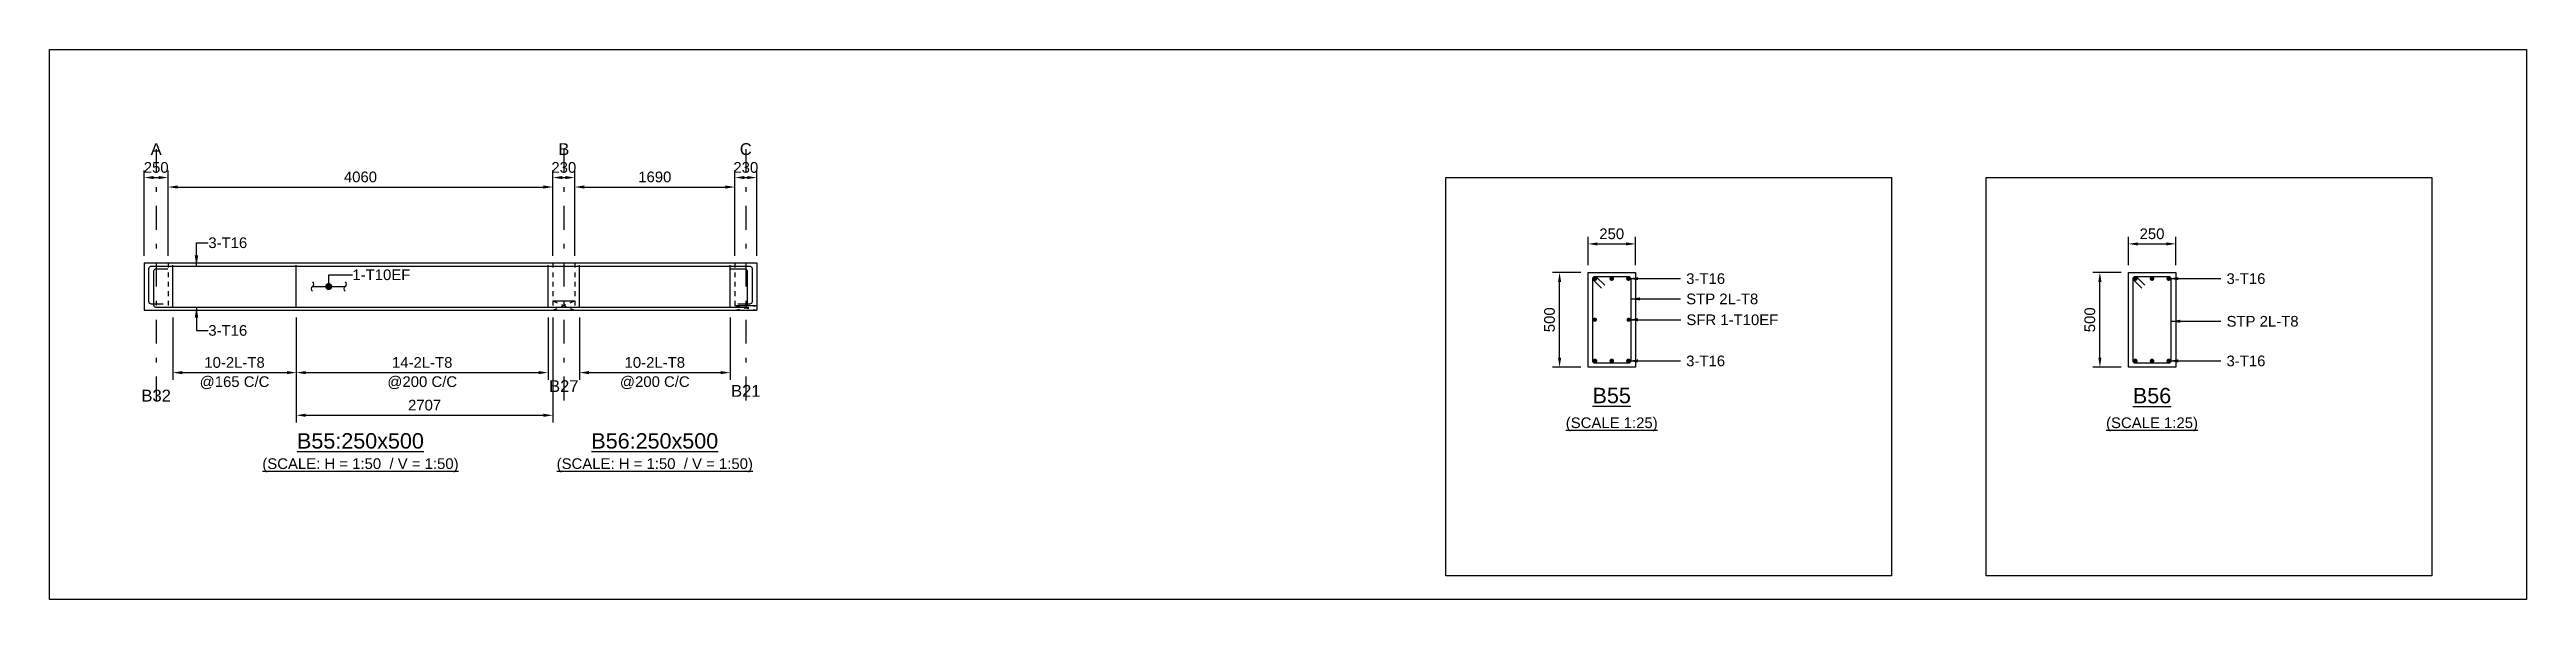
# Model space of a CAD drawing. Header units: inches. Extents: x -2000 to 143800, y -765100 to 3300.
# Drawn here: x -2000 to 50260, y -689400 to -677800 of the extents above; entities that cross this region are included whole.
import ezdxf
from ezdxf.enums import TextEntityAlignment as Align

# ---------------------------------------------------------------- set-up
doc = ezdxf.new("R2010")
doc.units = ezdxf.units.IN
doc.header["$LTSCALE"] = 1000
doc.header["$MEASUREMENT"] = 0
doc.linetypes.add('SCCenter', pattern=[1.2, 0.5, -0.3, 0.1, -0.3])
doc.linetypes.add('SCHidden', pattern=[0.2, 0.1, -0.1])
for name, color, linetype in [('Concrete Line', 2, 'Continuous'), ('Dimension', 31, 'Continuous'), ('Grid', 8, 'Continuous'), ('Labels', 4, 'Continuous'), ('Labels_Support', 4, 'Continuous'), ('Link', 225, 'Continuous'), ('Reinforcement', 4, 'Continuous'), ('Schedule Border', 60, 'Continuous'), ('Text', 31, 'Continuous'), ('Text_Scale', 31, 'Continuous')]:
    doc.layers.add(name, color=color, linetype=linetype)
doc.styles.add('SC-SansSerif', font='SansSerif')
doc.styles.get("Standard").update_dxf_attribs({"font": 'txt.shx'})
doc.dimstyles.new('SCBBSDimStyl', dxfattribs={"dimtxt": 225, "dimasz": 200, "dimexe": 150, "dimexo": 150, "dimgap": 100, "dimtad": 1, "dimtoh": 1, "dimdec": 0, "dimzin": 0, "dimdsep": 46, "dimtxsty": 'SC-SansSerif', "dimcen": 0.09, "dimclrd": 8, "dimclre": 8, "dimclrt": 31, "dimadec": 0, "dimazin": 0, "dimtfac": 1, "dimtdec": 0, "dimtix": 1, "dimtofl": 0, "dimtmove": 0, "dimatfit": 3, "dimfxl": 1, "dimtolj": 1, "dimtzin": 0, "dimarcsym": 0})
doc.dimstyles.get("Standard").update_dxf_attribs({"dimtxt": 0.18, "dimasz": 225, "dimexe": 0.18, "dimexo": 0.0625, "dimgap": 0.09, "dimtad": 0, "dimtih": 1, "dimtoh": 1, "dimdec": 4, "dimzin": 0, "dimdsep": 46, "dimtxsty": 'Standard', "dimcen": 0.09, "dimadec": 0, "dimazin": 0, "dimtfac": 1, "dimtdec": 4, "dimtofl": 0, "dimtmove": 0, "dimatfit": 3, "dimfxl": 1, "dimtolj": 1, "dimtzin": 0, "dimarcsym": 0})

msp = doc.modelspace()

# ---------------------------------------------------------------- texts
at = {"layer": 'Dimension', "style": 'SC-SansSerif'}
msp.add_text('1-T10EF', height=225, dxfattribs=at).set_placement((4390, -682550), align=Align.MIDDLE_LEFT)
at = {"layer": 'Grid', "style": 'SC-SansSerif'}
for s, p in [('A', (250, -679900)), ('B', (8850, -679900)), ('C', (12690, -679900))]:
    msp.add_text(s, height=250, dxfattribs=at).set_placement(p, align=Align.MIDDLE)
at = {"layer": 'Labels', "style": 'SC-SansSerif'}
for s, p in [('%%uB55', (30960, -685100)), ('%%uB56', (42360, -685100))]:
    msp.add_text(s, height=325, dxfattribs=at).set_placement(p, align=Align.MIDDLE)
for s, p in [('%%uB55:250x500', (4560, -686315)), ('%%uB56:250x500', (10770, -686315))]:
    msp.add_text(s, height=325, dxfattribs=at).set_placement(p, align=Align.BOTTOM_CENTER)
at = {"layer": 'Labels_Support', "style": 'SC-SansSerif'}
for s, p in [('B32', (250, -685300)), ('B27', (8850, -685100)), ('B21', (12690, -685200))]:
    msp.add_text(s, height=250, dxfattribs=at).set_placement(p, align=Align.BOTTOM_CENTER)
at = {"layer": 'Text', "style": 'SC-SansSerif'}
for s, p in [('3-T16', (1350, -681875)), ('3-T16', (32532, -682632)), ('STP 2L-T8', (32532, -683060)), ('3-T16', (43932, -682632)), ('SFR 1-T10EF', (32536, -683500)), ('STP 2L-T8', (43932, -683532)), ('3-T16', (1350, -683725)), ('3-T16', (32532, -684368)), ('3-T16', (43932, -684368))]:
    msp.add_text(s, height=225, dxfattribs=at).set_placement(p, align=Align.MIDDLE_LEFT)
for p in [(30960, -685700), (42360, -685700)]:
    msp.add_text('%%u(SCALE 1:25)', height=225, dxfattribs=at).set_placement(p, align=Align.MIDDLE)
at = {"layer": 'Text_Scale', "style": 'SC-SansSerif'}
for p in [(4560, -686715), (10770, -686715)]:
    msp.add_text('%%u(SCALE: H = 1:50  / V = 1:50)', height=225, dxfattribs=at).set_placement(p, align=Align.BOTTOM_CENTER)

# ---------------------------------------------------------------- blocks, each defined once
blk = doc.blocks.new('*D477')
at = {"color": 8, "linetype": 'ByBlock', "lineweight": -2}
for p, q in [((600, -683450), (600, -684765)), ((3207, -683450), (3207, -684765)), ((800, -684615), (3007, -684615))]:
    blk.add_line(p, q, dxfattribs=at)
at = {"color": 8}
for points in [[(600, -684615), (800, -684582), (800, -684648)], [(3207, -684615), (3007, -684648), (3007, -684582)]]:
    blk.add_solid(points, dxfattribs=at)
at = {"layer": 'DEFPOINTS', "color": 31}
for p in [(600, -683300), (3207, -683300), (600, -684615)]:
    blk.add_point(p, dxfattribs=at)
at = {"color": 31, "char_height": 225, "attachment_point": 5, "style": 'SC-SansSerif'}
for s, insert in [('\\A1;10-2L-T8', (1903, -684402)), ('\\A1;@165 C/C', (1903, -684828))]:
    blk.add_mtext(s, dxfattribs=dict(at, insert=insert))
blk = doc.blocks.new('*D478')
at = {"color": 8, "linetype": 'ByBlock', "lineweight": -2}
for p, q in [((3207, -683450), (3207, -684765)), ((8520, -683450), (8520, -684765)), ((3407, -684615), (8320, -684615))]:
    blk.add_line(p, q, dxfattribs=at)
at = {"color": 8}
for points in [[(3207, -684615), (3407, -684582), (3407, -684648)], [(8520, -684615), (8320, -684648), (8320, -684582)]]:
    blk.add_solid(points, dxfattribs=at)
at = {"layer": 'DEFPOINTS', "color": 31}
for p in [(3207, -683300), (8520, -683300), (3207, -684615)]:
    blk.add_point(p, dxfattribs=at)
at = {"color": 31, "char_height": 225, "attachment_point": 5, "style": 'SC-SansSerif'}
for s, insert in [('\\A1;14-2L-T8', (5863, -684402)), ('\\A1;@200 C/C', (5863, -684828))]:
    blk.add_mtext(s, dxfattribs=dict(at, insert=insert))
blk = doc.blocks.new('*D479')
at = {"color": 8, "linetype": 'ByBlock', "lineweight": -2}
for p, q in [((3207, -683450), (3207, -685665)), ((8620, -683450), (8620, -685665)), ((3407, -685515), (8420, -685515))]:
    blk.add_line(p, q, dxfattribs=at)
at = {"color": 8}
for points in [[(3207, -685515), (3407, -685482), (3407, -685548)], [(8620, -685515), (8420, -685548), (8420, -685482)]]:
    blk.add_solid(points, dxfattribs=at)
at = {"layer": 'DEFPOINTS', "color": 31}
for p in [(3207, -683300), (8620, -683300), (3207, -685515)]:
    blk.add_point(p, dxfattribs=at)
at = {"color": 31, "insert": (5913, -685302), "char_height": 225, "attachment_point": 5, "style": 'SC-SansSerif'}
blk.add_mtext('\\A1;2707', dxfattribs=at)
blk = doc.blocks.new('*D480')
at = {"color": 8, "linetype": 'ByBlock', "lineweight": -2}
for p, q in [((9180, -683450), (9180, -684765)), ((12360, -683450), (12360, -684765)), ((9380, -684615), (12160, -684615))]:
    blk.add_line(p, q, dxfattribs=at)
at = {"color": 8}
for points in [[(9180, -684615), (9380, -684582), (9380, -684648)], [(12360, -684615), (12160, -684648), (12160, -684582)]]:
    blk.add_solid(points, dxfattribs=at)
at = {"layer": 'DEFPOINTS', "color": 31}
for p in [(9180, -683300), (12360, -683300), (9180, -684615)]:
    blk.add_point(p, dxfattribs=at)
at = {"color": 31, "char_height": 225, "attachment_point": 5, "style": 'SC-SansSerif'}
for s, insert in [('\\A1;10-2L-T8', (10770, -684402)), ('\\A1;@200 C/C', (10770, -684828))]:
    blk.add_mtext(s, dxfattribs=dict(at, insert=insert))
blk = doc.blocks.new('*D481')
at = {"color": 8, "linetype": 'ByBlock', "lineweight": -2}
for p, q in [((30460, -682350), (30460, -681750)), ((30660, -681900), (31260, -681900)), ((31460, -682350), (31460, -681750))]:
    blk.add_line(p, q, dxfattribs=at)
at = {"color": 8}
for points in [[(30460, -681900), (30660, -681867), (30660, -681933)], [(31460, -681900), (31260, -681933), (31260, -681867)]]:
    blk.add_solid(points, dxfattribs=at)
at = {"layer": 'DEFPOINTS', "color": 31}
for p in [(30460, -681900), (30460, -682500), (31460, -682500)]:
    blk.add_point(p, dxfattribs=at)
at = {"color": 31, "insert": (30960, -681688), "char_height": 225, "attachment_point": 5, "style": 'SC-SansSerif'}
blk.add_mtext('\\A1;250', dxfattribs=at)
blk = doc.blocks.new('*D482')
at = {"color": 8, "linetype": 'ByBlock', "lineweight": -2}
for p, q in [((30310, -682500), (29710, -682500)), ((29860, -684300), (29860, -682700)), ((30310, -684500), (29710, -684500))]:
    blk.add_line(p, q, dxfattribs=at)
at = {"color": 8}
for points in [[(29860, -682500), (29893, -682700), (29827, -682700)], [(29860, -684500), (29827, -684300), (29893, -684300)]]:
    blk.add_solid(points, dxfattribs=at)
at = {"layer": 'DEFPOINTS', "color": 31}
for p in [(30460, -682500), (29860, -684500), (30460, -684500)]:
    blk.add_point(p, dxfattribs=at)
at = {"color": 31, "insert": (29648, -683500), "char_height": 225, "attachment_point": 5, "rotation": 90, "style": 'SC-SansSerif'}
blk.add_mtext('\\A1;500', dxfattribs=at)
blk = doc.blocks.new('*D483')
at = {"color": 8, "linetype": 'ByBlock', "lineweight": -2}
for p, q in [((41860, -682350), (41860, -681750)), ((42060, -681900), (42660, -681900)), ((42860, -682350), (42860, -681750))]:
    blk.add_line(p, q, dxfattribs=at)
at = {"color": 8}
for points in [[(41860, -681900), (42060, -681867), (42060, -681933)], [(42860, -681900), (42660, -681933), (42660, -681867)]]:
    blk.add_solid(points, dxfattribs=at)
at = {"layer": 'DEFPOINTS', "color": 31}
for p in [(41860, -681900), (41860, -682500), (42860, -682500)]:
    blk.add_point(p, dxfattribs=at)
at = {"color": 31, "insert": (42360, -681688), "char_height": 225, "attachment_point": 5, "style": 'SC-SansSerif'}
blk.add_mtext('\\A1;250', dxfattribs=at)
blk = doc.blocks.new('*D484')
at = {"color": 8, "linetype": 'ByBlock', "lineweight": -2}
for p, q in [((41710, -682500), (41110, -682500)), ((41260, -684300), (41260, -682700)), ((41710, -684500), (41110, -684500))]:
    blk.add_line(p, q, dxfattribs=at)
at = {"color": 8}
for points in [[(41260, -682500), (41293, -682700), (41227, -682700)], [(41260, -684500), (41227, -684300), (41293, -684300)]]:
    blk.add_solid(points, dxfattribs=at)
at = {"layer": 'DEFPOINTS', "color": 31}
for p in [(41860, -682500), (41260, -684500), (41860, -684500)]:
    blk.add_point(p, dxfattribs=at)
at = {"color": 31, "insert": (41048, -683500), "char_height": 225, "attachment_point": 5, "rotation": 90, "style": 'SC-SansSerif'}
blk.add_mtext('\\A1;500', dxfattribs=at)
blk = doc.blocks.new('*D485')
at = {"color": 8, "linetype": 'ByBlock', "lineweight": -2}
for p, q in [((500, -682150), (500, -680550)), ((700, -680700), (8420, -680700)), ((8620, -682150), (8620, -680550))]:
    blk.add_line(p, q, dxfattribs=at)
at = {"color": 8}
for points in [[(500, -680700), (700, -680667), (700, -680733)], [(8620, -680700), (8420, -680733), (8420, -680667)]]:
    blk.add_solid(points, dxfattribs=at)
at = {"layer": 'DEFPOINTS', "color": 31}
for p in [(500, -680700), (500, -682300), (8620, -682300)]:
    blk.add_point(p, dxfattribs=at)
at = {"color": 31, "insert": (4560, -680488), "char_height": 225, "attachment_point": 5, "style": 'SC-SansSerif'}
blk.add_mtext('\\A1;4060', dxfattribs=at)
blk = doc.blocks.new('*D486')
at = {"color": 8, "linetype": 'ByBlock', "lineweight": -2}
for p, q in [((9080, -682150), (9080, -680550)), ((9280, -680700), (12260, -680700)), ((12460, -682150), (12460, -680550))]:
    blk.add_line(p, q, dxfattribs=at)
at = {"color": 8}
for points in [[(9080, -680700), (9280, -680667), (9280, -680733)], [(12460, -680700), (12260, -680733), (12260, -680667)]]:
    blk.add_solid(points, dxfattribs=at)
at = {"layer": 'DEFPOINTS', "color": 31}
for p in [(9080, -680700), (9080, -682300), (12460, -682300)]:
    blk.add_point(p, dxfattribs=at)
at = {"color": 31, "insert": (10770, -680488), "char_height": 225, "attachment_point": 5, "style": 'SC-SansSerif'}
blk.add_mtext('\\A1;1690', dxfattribs=at)
blk = doc.blocks.new('*D487')
at = {"color": 8, "linetype": 'ByBlock', "lineweight": -2}
for p, q in [((0, -682150), (0, -680350)), ((500, -682150), (500, -680350)), ((200, -680500), (300, -680500))]:
    blk.add_line(p, q, dxfattribs=at)
at = {"color": 8}
for points in [[(0, -680500), (200, -680467), (200, -680533)], [(500, -680500), (300, -680533), (300, -680467)]]:
    blk.add_solid(points, dxfattribs=at)
at = {"layer": 'DEFPOINTS', "color": 31}
for p in [(0, -680500), (0, -682300), (500, -682300)]:
    blk.add_point(p, dxfattribs=at)
at = {"color": 31, "insert": (250, -680288), "char_height": 225, "attachment_point": 5, "style": 'SC-SansSerif'}
blk.add_mtext('\\A1;250', dxfattribs=at)
blk = doc.blocks.new('*D488')
at = {"color": 8, "linetype": 'ByBlock', "lineweight": -2}
for p, q in [((8620, -682150), (8620, -680350)), ((9080, -682150), (9080, -680350)), ((8820, -680500), (8880, -680500))]:
    blk.add_line(p, q, dxfattribs=at)
at = {"color": 8}
for points in [[(8620, -680500), (8820, -680467), (8820, -680533)], [(9080, -680500), (8880, -680533), (8880, -680467)]]:
    blk.add_solid(points, dxfattribs=at)
at = {"layer": 'DEFPOINTS', "color": 31}
for p in [(8620, -680500), (8620, -682300), (9080, -682300)]:
    blk.add_point(p, dxfattribs=at)
at = {"color": 31, "insert": (8850, -680288), "char_height": 225, "attachment_point": 5, "style": 'SC-SansSerif'}
blk.add_mtext('\\A1;230', dxfattribs=at)
blk = doc.blocks.new('*D489')
at = {"color": 8, "linetype": 'ByBlock', "lineweight": -2}
for p, q in [((12460, -682150), (12460, -680350)), ((12920, -682150), (12920, -680350)), ((12660, -680500), (12720, -680500))]:
    blk.add_line(p, q, dxfattribs=at)
at = {"color": 8}
for points in [[(12460, -680500), (12660, -680467), (12660, -680533)], [(12920, -680500), (12720, -680533), (12720, -680467)]]:
    blk.add_solid(points, dxfattribs=at)
at = {"layer": 'DEFPOINTS', "color": 31}
for p in [(12460, -680500), (12460, -682300), (12920, -682300)]:
    blk.add_point(p, dxfattribs=at)
at = {"color": 31, "insert": (12690, -680288), "char_height": 225, "attachment_point": 5, "style": 'SC-SansSerif'}
blk.add_mtext('\\A1;230', dxfattribs=at)

# ---------------------------------------------------------------- dimensions: what is measured, and where the dimension line sits
at = {"layer": 'Dimension'}
for base, p1, p2, text, picture, middle in [((500, -680500), (0, -682300), (500, -682300), '250', '*D487', (250, -680500)), ((8620, -680700), (500, -682300), (8620, -682300), '4060', '*D485', (4560, -680700)), ((9080, -680500), (8620, -682300), (9080, -682300), '230', '*D488', (8850, -680500)), ((12460, -680700), (9080, -682300), (12460, -682300), '1690', '*D486', (10770, -680700)), ((12920, -680500), (12460, -682300), (12920, -682300), '230', '*D489', (12690, -680500)), ((3206.7, -684615), (600, -683300), (3206.7, -683300), '10-2L-T8\\X@165 C/C', '*D477', (1903.3, -684615)), ((8520, -684615), (3206.7, -683300), (8520, -683300), '14-2L-T8\\X@200 C/C', '*D478', (5863.3, -684615)), ((8620, -685515), (3206.7, -683300), (8620, -683300), '2707', '*D479', (5913.3, -685515)), ((12360, -684615), (9180, -683300), (12360, -683300), '10-2L-T8\\X@200 C/C', '*D480', (10770, -684615))]:
    dim = msp.add_linear_dim(base=base, p1=p1, p2=p2, text=text, dimstyle='SCBBSDimStyl', dxfattribs=at)
    dim.commit()
    dim.dimension.update_dxf_attribs({"geometry": picture, "text_midpoint": middle})
for base, p1, p2, angle, text, picture, middle in [((31460, -681900), (30460, -682500), (31460, -682500), 0, '250', '*D481', (30960, -681900)), ((42860, -681900), (41860, -682500), (42860, -682500), 0, '250', '*D483', (42360, -681900)), ((29860, -682500), (30460, -684500), (30460, -682500), 90, '500', '*D482', (29860, -683500)), ((41260, -682500), (41860, -684500), (41860, -682500), 90, '500', '*D484', (41260, -683500))]:
    dim = msp.add_linear_dim(base=base, p1=p1, p2=p2, angle=angle, text=text, dimstyle='SCBBSDimStyl', override={"dimjust": 0}, dxfattribs=at)
    dim.commit()
    dim.dimension.update_dxf_attribs({"geometry": picture, "text_midpoint": middle, "dimtype": 129})

# ---------------------------------------------------------------- linework, layer by layer
msp.add_lwpolyline([(3890, -682800), (3890, -682550), (4390, -682550)])
at = {"layer": 'Concrete Line'}
for points in [[(0, -682300), (500, -682300)], [(0, -682300), (0, -683300)], [(500, -682300), (8620, -682300)], [(8620, -682300), (9080, -682300)], [(9080, -682300), (12460, -682300)], [(12460, -682300), (12920, -682300)], [(12920, -682300), (12920, -683300)], [(0, -683300), (500, -683300)], [(500, -683300), (8620, -683300)], [(8620, -683100), (9080, -683100)], [(8620, -683300), (9080, -683300)], [(9080, -683300), (12460, -683300)], [(12460, -683200), (12920, -683200)], [(12460, -683300), (12920, -683300)], [(12920, -683200), (12920, -683300)]]:
    msp.add_lwpolyline(points, dxfattribs=at)
at = {"layer": 'Concrete Line', "color": 8, "linetype": 'SCHidden'}
for points in [[(500, -682300), (500, -683300)], [(8620, -682300), (8620, -683300)], [(9080, -682300), (9080, -683300)], [(12460, -682300), (12460, -683300)]]:
    msp.add_lwpolyline(points, dxfattribs=at)
at = {"layer": 'Concrete Line'}
for points in [[(30460, -682500), (31460, -682500), (31460, -684500), (30460, -684500)], [(41860, -682500), (42860, -682500), (42860, -684500), (41860, -684500)]]:
    msp.add_lwpolyline(points, close=True, dxfattribs=at)
at = {"layer": 'Concrete Line', "linetype": 'SCHidden'}
for points in [[(8620, -683100), (9080, -683300)], [(8620, -683300), (9080, -683100)], [(12460, -683200), (12920, -683300)], [(12460, -683300), (12920, -683200)]]:
    msp.add_lwpolyline(points, dxfattribs=at)
at = {"layer": 'Dimension', "color": 8, "const_width": 75}
msp.add_lwpolyline([(3852.5, -682800, 1), (3927.5, -682800, 1)], format="xyb", close=True, dxfattribs=at)
at = {"layer": 'Grid', "linetype": 'SCCenter'}
for p, q in [((250, -679900), (250, -685300)), ((8850, -679900), (8850, -685300)), ((12690, -679900), (12690, -685300))]:
    msp.add_line(p, q, dxfattribs=at)
at = {"layer": 'Grid'}
for centre in [(250, -679900), (8850, -679900), (12690, -679900)]:
    msp.add_circle(centre, 0, dxfattribs=at)
at = {"layer": 'Link'}
for p, q in [((600, -683250), (600, -682350)), ((3206.7, -683250), (3206.7, -682350)), ((8520, -683250), (8520, -682350)), ((9180, -683250), (9180, -682350)), ((12360, -683250), (12360, -682350))]:
    msp.add_line(p, q, dxfattribs=at)
for points in [[(30743.8, -682835.6), (30574.1, -682665.9, -0.6681786), (30608, -682584), (31312, -682584, -0.4142136), (31360, -682632), (31360, -684368, -0.4142136), (31312, -684416), (30608, -684416, -0.4142136), (30560, -684368), (30560, -682632, -0.6681786), (30641.9, -682598.1), (30811.6, -682767.8)], [(42143.8, -682835.6), (41974.1, -682665.9, -0.6681786), (42008, -682584), (42712, -682584, -0.4142136), (42760, -682632), (42760, -684368, -0.4142136), (42712, -684416), (42008, -684416, -0.4142136), (41960, -684368), (41960, -682632, -0.6681786), (42041.9, -682598.1), (42211.6, -682767.8)]]:
    msp.add_lwpolyline(points, format="xyb", dxfattribs=at)
at = {"layer": 'Reinforcement'}
for points in [[(398, -683170), (148, -683170, -0.4142136), (98, -683120), (98, -682416, -0.4142136), (148, -682366), (12772, -682366, -0.4142136), (12822, -682416), (12822, -683120, -0.4142136), (12772, -683170), (12522, -683170)], [(494, -682430), (244, -682430, 0.4142136), (194, -682480), (194, -683184, 0.4142136), (244, -683234), (12676, -683234, 0.4142136), (12726, -683184), (12726, -682480, 0.4142136), (12676, -682430), (12376, -682430)], [(3545, -682700, -0.5), (3545, -682800, 0.5), (3545, -682900)], [(4235, -682700, -0.5), (4235, -682800, 0.5), (4235, -682900)]]:
    msp.add_lwpolyline(points, format="xyb", dxfattribs=at)
msp.add_lwpolyline([(3545, -682800), (4235, -682800)], dxfattribs=at)
for points, const_width in [([(30584, -682632, 1), (30632, -682632, 1)], 48), ([(30936, -682632, 1), (30984, -682632, 1)], 48), ([(31288, -682632, 1), (31336, -682632, 1)], 48), ([(41984, -682632, 1), (42032, -682632, 1)], 48), ([(42336, -682632, 1), (42384, -682632, 1)], 48), ([(42688, -682632, 1), (42736, -682632, 1)], 48), ([(30582, -683500, 1), (30626, -683500, 1)], 44), ([(31294, -683500, 1), (31338, -683500, 1)], 44), ([(30584, -684368, 1), (30632, -684368, 1)], 48), ([(30936, -684368, 1), (30984, -684368, 1)], 48), ([(31288, -684368, 1), (31336, -684368, 1)], 48), ([(41984, -684368, 1), (42032, -684368, 1)], 48), ([(42336, -684368, 1), (42384, -684368, 1)], 48), ([(42688, -684368, 1), (42736, -684368, 1)], 48)]:
    msp.add_lwpolyline(points, format="xyb", close=True, dxfattribs=dict(at, const_width=const_width))
at = {"layer": 'Schedule Border'}
for points in [[(-2000, -677800), (50260, -677800), (50260, -689400), (-2000, -689400)], [(27460, -680500), (36860, -680500), (36860, -688900), (27460, -688900)], [(38860, -680500), (48260, -680500), (48260, -688900), (38860, -688900)]]:
    msp.add_lwpolyline(points, close=True, dxfattribs=at)

msp.set_redraw_order([(e.dxf.handle, doc.entitydb.next_handle()) for e in msp.query("TEXT MTEXT ATTDEF DIMENSION ARC_DIMENSION")])  # texts and dimensions are drawn at this point

# ---------------------------------------------------------------- leaders
at = {"layer": 'Dimension', "color": 8}
for points, dimstyle in [([(1100, -682366), (1100, -681875), (1350, -681875)], 'Standard'), ([(31312, -682632), (31812, -682632), (32412, -682632)], 'SCBBSDimStyl'), ([(31360, -683060), (32412, -683060)], 'SCBBSDimStyl'), ([(42712, -682632), (43212, -682632), (43812, -682632)], 'SCBBSDimStyl'), ([(1100, -683234), (1100, -683725), (1350, -683725)], 'Standard'), ([(31316, -683500), (32416, -683500)], 'SCBBSDimStyl'), ([(42760, -683532), (43812, -683532)], 'SCBBSDimStyl'), ([(31312, -684368), (31812, -684368), (32412, -684368)], 'SCBBSDimStyl'), ([(42712, -684368), (43212, -684368), (43812, -684368)], 'SCBBSDimStyl')]:
    msp.add_leader(points, dimstyle=dimstyle, dxfattribs=at)

doc.saveas('drawing.dxf')
